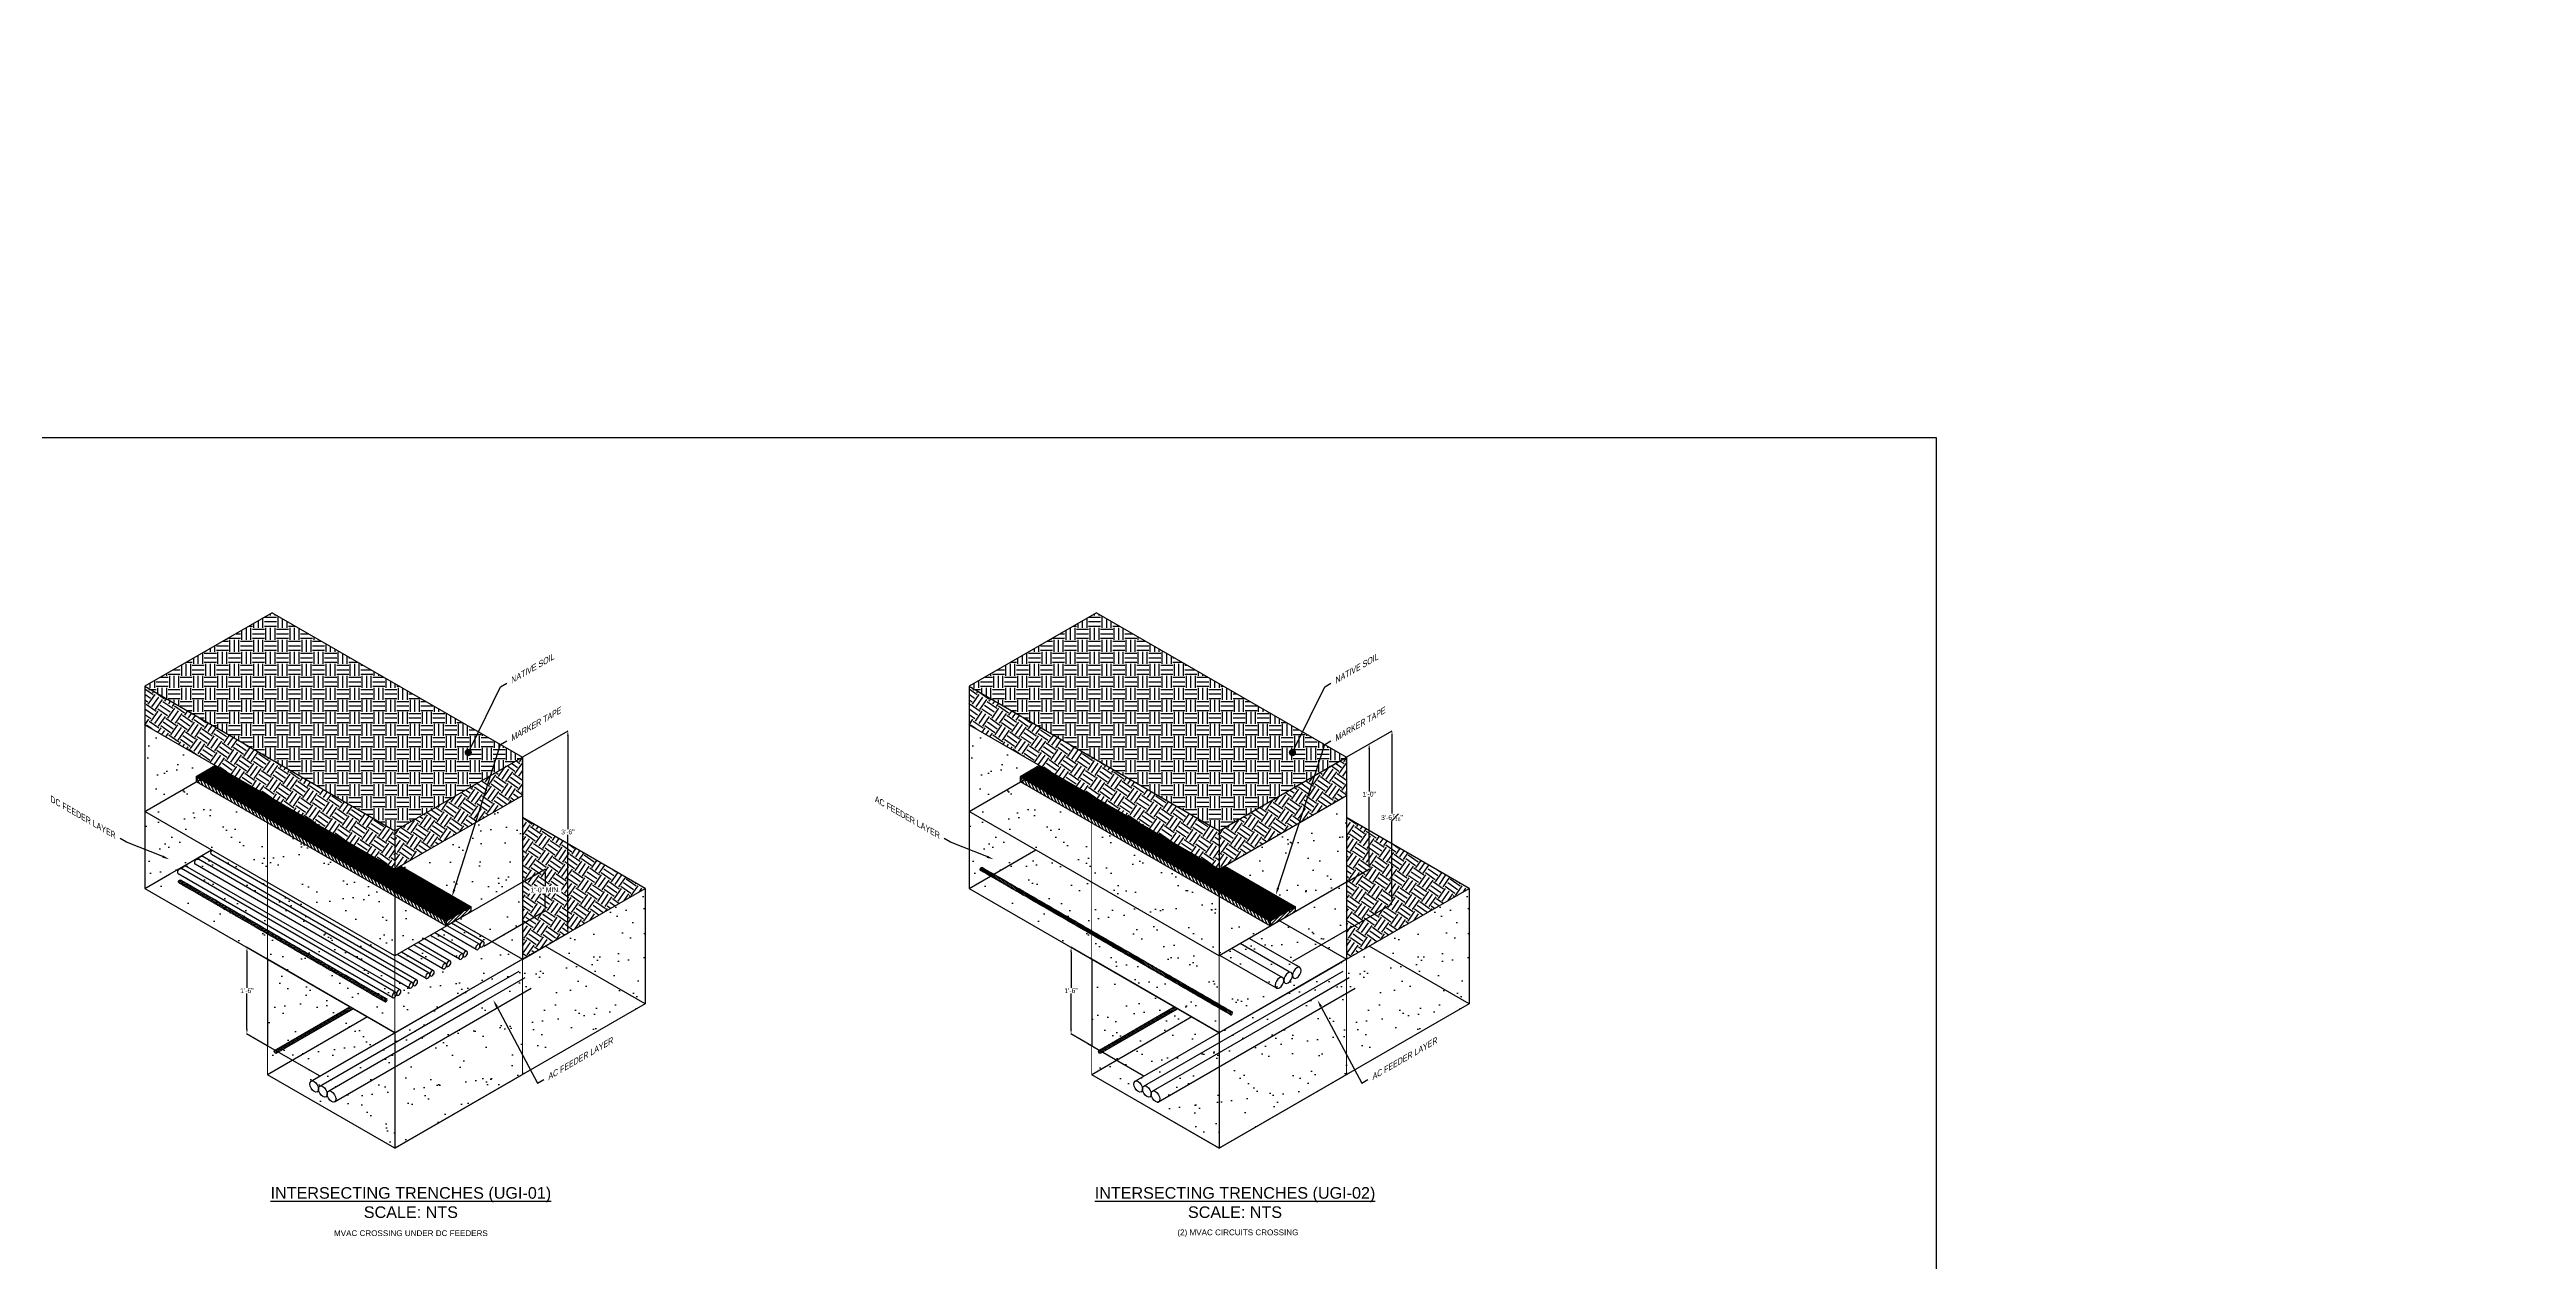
# Model space of a CAD drawing. Header units: feet. Extents: x -1012 to 2720, y -41 to 612.
# Drawn here: x 905 to 1420, y 360 to 612 of the extents above; entities that cross this region are included whole.
import ezdxf
from ezdxf import colors
from ezdxf.entities.mleader import LeaderData, LeaderLine
from ezdxf.math import Vec2, Vec3

# ---------------------------------------------------------------- set-up
doc = ezdxf.new("R2010")
doc.units = ezdxf.units.FT
doc.header["$MEASUREMENT"] = 0
for name, color, linetype in [('E-CABL-ACMV', 1, 'AC_CABLE'), ('E-CABL-HARN-CBHR', 2, 'Continuous'), ('E-CABL-UG2', 142, 'GROUND_WIRE_G2'), ('E-MRKR-TREN', 6, 'Continuous'), ('E-TREN', 3, 'Continuous'), ('E-TREN-HATCH', 254, 'Continuous'), ('G-ANNO-TEXT', 1, 'Continuous'), ('G-DIMS', 7, 'Continuous'), ('text', 1, 'Continuous')]:
    doc.layers.add(name, color=color, linetype=linetype)
doc.styles.add('NEI-A', font='arial.ttf')
doc.styles.get("Standard").update_dxf_attribs({"font": 'arial.ttf'})
doc.linetypes.add('AC_CABLE', pattern='A,1,-0.2,["AC",Standard,S=0.1,R=0,X=-0.1,Y=-0.05],-0.2', length=1.4)
doc.linetypes.add('GROUND_WIRE_G2', pattern='A,1,-0.2,["G2",Standard,S=0.1,R=0,X=-0.1,Y=-0.05],-0.2', length=1.4)
doc.dimstyles.new('NEI-A', dxfattribs={"dimtxt": 0.1, "dimasz": 0.125, "dimexe": 0.0625, "dimexo": 0.0625, "dimgap": 0.0625, "dimtad": 0, "dimtih": 1, "dimtoh": 1, "dimdec": 4, "dimzin": 3, "dimdsep": 46, "dimlunit": 4, "dimtxsty": 'NEI-A', "dimcen": 0, "dimadec": 0, "dimazin": 0, "dimtfac": 0.75, "dimtdec": 4, "dimtofl": 0, "dimtmove": 0, "dimatfit": 3, "dimfxl": 1, "dimfrac": 1, "dimtolj": 1, "dimtzin": 0, "dimarcsym": 0})
pattern_1 = [(55, (-6082890.4384, -2152117.796), (-0.6139390198, 3.4818212016), [2.5, -2.5]), (55, (-6082891.2064, -2152117.2583), (-0.6139390198, 3.4818212016), [2.5, -2.5]), (55, (-6082891.9743, -2152116.7206), (-0.6139390198, 3.4818212016), [2.5, -2.5]), (145, (-6082892.051, -2152116.2854), (-3.4818212016, -0.6139390198), [2.5, -2.5]), (145, (-6082891.5133, -2152115.5174), (-3.4818212016, -0.6139390198), [2.5, -2.5]), (145, (-6082890.9756, -2152114.7495), (-3.4818212016, -0.6139390198), [2.5, -2.5])]
pattern_2 = [(37.5, (-6082890.4384, -2152117.796), (-0.2519734324, 7.707295076), [0, -6.08, 0, -6.8, 0, -6.5]), (7.5, (-6082890.438, -2152117.796), (7.079106821, 11.288584261), [0, -3.28, 0, -5.48, 0, -2.1]), (327.5, (-6082895.3584, -2152117.796), (12.456567447, 0.022636214), [0, -2, 0, -7.2, 0, -9.4]), (317.5, (-6082895.358, -2152117.796), (12.024506418, 3.51070226), [0, -1, 0, -4.72, 0, -5.4])]
pattern_3 = [(55, (-6082719.201, -2152117.796), (-0.6139390198, 3.4818212016), [2.5, -2.5]), (55, (-6082719.969, -2152117.2583), (-0.6139390198, 3.4818212016), [2.5, -2.5]), (55, (-6082720.737, -2152116.7206), (-0.6139390198, 3.4818212016), [2.5, -2.5]), (145, (-6082720.8136, -2152116.2854), (-3.4818212016, -0.6139390198), [2.5, -2.5]), (145, (-6082720.276, -2152115.5174), (-3.4818212016, -0.6139390198), [2.5, -2.5]), (145, (-6082719.7382, -2152114.7495), (-3.4818212016, -0.6139390198), [2.5, -2.5])]
pattern_4 = [(37.5, (-6082719.201, -2152117.796), (-0.2519734324, 7.707295076), [0, -6.08, 0, -6.8, 0, -6.5]), (7.5, (-6082719.201, -2152117.796), (7.079106821, 11.288584261), [0, -3.28, 0, -5.48, 0, -2.1]), (327.5, (-6082724.121, -2152117.796), (12.456567447, 0.022636214), [0, -2, 0, -7.2, 0, -9.4]), (317.5, (-6082724.121, -2152117.796), (12.024506418, 3.51070226), [0, -1, 0, -4.72, 0, -5.4])]

# ---------------------------------------------------------------- blocks, each defined once
blk = doc.blocks.new('*D15')
at = {"layer": 'Defpoints', "color": 0, "transparency": 16777216}
for p in [(950.2, 423), (945.91, 407.47), (950.2, 405)]:
    blk.add_point(p, dxfattribs=at)
at = {"layer": 'text', "color": 0, "lineweight": -2, "transparency": 16777216}
for p, q in [((950.13, 423.03), (945.85, 425.51)), ((945.91, 424.47), (945.91, 417.04)), ((945.91, 408.47), (945.91, 415.9)), ((950.13, 405.03), (945.85, 407.51))]:
    blk.add_line(p, q, dxfattribs=at)
at = {"layer": 'text', "color": 0, "transparency": 16777216}
for points in [[(945.75, 424.47), (946.08, 424.47), (945.91, 425.47)], [(945.75, 408.47), (946.08, 408.47), (945.91, 407.47)]]:
    blk.add_solid(points, dxfattribs=at)
at = {"layer": 'text', "color": 0, "transparency": 16777216, "insert": (945.91, 416.47), "char_height": 1, "attachment_point": 5, "rotation": 1, "style": 'NEI-A'}
blk.add_mtext('\\A1;1\'-6"', dxfattribs=at)
blk = doc.blocks.new('*D16')
at = {"layer": 'Defpoints', "color": 0, "transparency": 16777216}
for p in [(1007.91, 441.74), (995.07, 425.67)]:
    blk.add_point(p, dxfattribs=at)
at = {"layer": 'text', "color": 0, "lineweight": -2, "transparency": 16777216}
for p, q in [((1003.08, 438.96), (1007.97, 441.78)), ((1007.91, 440.74), (1007.91, 437.98)), ((995.13, 425.7), (1007.97, 433.11)), ((1007.91, 434.08), (1007.91, 436.83))]:
    blk.add_line(p, q, dxfattribs=at)
at = {"layer": 'text', "color": 0, "transparency": 16777216}
for points in [[(1007.74, 440.74), (1008.07, 440.74), (1007.91, 441.74)], [(1007.74, 434.08), (1008.07, 434.08), (1007.91, 433.08)]]:
    blk.add_solid(points, dxfattribs=at)
at = {"layer": 'text', "color": 0, "transparency": 16777216, "insert": (1007.91, 437.41), "char_height": 1, "attachment_point": 5, "rotation": 1, "style": 'NEI-A', "bg_fill": 3, "box_fill_scale": 1.25, "bg_fill_color": 256, "bg_fill_true_color": 13158600, "bg_fill_transparency": 0}
blk.add_mtext('\\A1;1\'-0" MIN.', dxfattribs=at)
at = {"layer": 'Defpoints', "color": 0, "transparency": 16777216}
blk.add_point((1003.02, 438.92), dxfattribs=at)
blk = doc.blocks.new('*D17')
at = {"layer": 'Defpoints', "color": 0, "transparency": 16777216}
for p in [(1003.16, 465), (1012.6, 428.45), (1003.16, 423)]:
    blk.add_point(p, dxfattribs=at)
at = {"layer": 'text', "color": 0, "lineweight": -2, "transparency": 16777216}
for p, q in [((1003.22, 465.03), (1012.66, 470.48)), ((1012.6, 469.45), (1012.6, 450.02)), ((1012.6, 429.45), (1012.6, 448.87)), ((1003.22, 423.03), (1012.66, 428.48))]:
    blk.add_line(p, q, dxfattribs=at)
at = {"layer": 'text', "color": 0, "transparency": 16777216}
for points in [[(1012.43, 469.45), (1012.76, 469.45), (1012.6, 470.45)], [(1012.43, 429.45), (1012.76, 429.45), (1012.6, 428.45)]]:
    blk.add_solid(points, dxfattribs=at)
at = {"layer": 'text', "color": 0, "transparency": 16777216, "insert": (1012.6, 449.45), "char_height": 1, "attachment_point": 5, "rotation": 1, "style": 'NEI-A'}
blk.add_mtext('\\A1;3\'-6"', dxfattribs=at)
blk = doc.blocks.new('_Dot')
at = {"color": 0, "linetype": 'ByBlock', "lineweight": -2}
blk.add_line((-0.5, 0), (-1, 0), dxfattribs=at)
at = {"color": 0, "linetype": 'ByBlock', "const_width": 0.5}
blk.add_lwpolyline([(-0.25, 0, 1), (0.25, 0, 1)], format="xyb", close=True, dxfattribs=at)
blk = doc.blocks.new('*D22')
at = {"layer": 'Defpoints', "color": 0, "transparency": 16777216}
for p in [(1121.43, 423), (1117.15, 407.47), (1121.43, 405)]:
    blk.add_point(p, dxfattribs=at)
at = {"layer": 'text', "color": 0, "lineweight": -2, "transparency": 16777216}
for p, q in [((1121.37, 423.03), (1117.09, 425.51)), ((1117.15, 424.47), (1117.15, 417.04)), ((1117.15, 408.47), (1117.15, 415.9)), ((1121.37, 405.03), (1117.09, 407.51))]:
    blk.add_line(p, q, dxfattribs=at)
at = {"layer": 'text', "color": 0, "transparency": 16777216}
for points in [[(1116.98, 424.47), (1117.32, 424.47), (1117.15, 425.47)], [(1116.98, 408.47), (1117.32, 408.47), (1117.15, 407.47)]]:
    blk.add_solid(points, dxfattribs=at)
at = {"layer": 'text', "color": 0, "transparency": 16777216, "insert": (1117.15, 416.47), "char_height": 1, "attachment_point": 5, "rotation": 1, "style": 'NEI-A'}
blk.add_mtext('\\A1;1\'-6"', dxfattribs=at)
blk = doc.blocks.new('*D23')
at = {"layer": 'Defpoints', "color": 0, "transparency": 16777216}
for p in [(1174.39, 465), (1183.83, 434.45), (1163.19, 422.53)]:
    blk.add_point(p, dxfattribs=at)
at = {"layer": 'text', "color": 0, "lineweight": -2, "transparency": 16777216}
for p, q in [((1174.46, 465.03), (1183.9, 470.48)), ((1183.83, 469.45), (1183.83, 453.27)), ((1183.83, 435.45), (1183.83, 451.62)), ((1163.25, 422.57), (1183.9, 434.48))]:
    blk.add_line(p, q, dxfattribs=at)
at = {"layer": 'text', "color": 0, "transparency": 16777216}
for points in [[(1183.67, 469.45), (1184, 469.45), (1183.83, 470.45)], [(1183.67, 435.45), (1184, 435.45), (1183.83, 434.45)]]:
    blk.add_solid(points, dxfattribs=at)
at = {"layer": 'text', "color": 0, "transparency": 16777216, "insert": (1183.83, 452.45), "char_height": 1, "attachment_point": 5, "rotation": 1, "style": 'NEI-A'}
blk.add_mtext('\\A1;3\'-6{\\H0.75x;\\S7#16;}"', dxfattribs=at)
blk = doc.blocks.new('*D24')
at = {"layer": 'Defpoints', "color": 0, "transparency": 16777216}
for p in [(1174.39, 465), (1179.09, 467.71), (1174.26, 438.92)]:
    blk.add_point(p, dxfattribs=at)
at = {"layer": 'text', "color": 0, "lineweight": -2, "transparency": 16777216}
for p, q in [((1174.46, 465.03), (1179.15, 467.75)), ((1179.09, 466.71), (1179.09, 457.87)), ((1179.09, 442.71), (1179.09, 456.72)), ((1174.32, 438.96), (1179.15, 441.75))]:
    blk.add_line(p, q, dxfattribs=at)
at = {"layer": 'text', "color": 0, "transparency": 16777216}
for points in [[(1178.92, 466.71), (1179.26, 466.71), (1179.09, 467.71)], [(1178.92, 442.71), (1179.26, 442.71), (1179.09, 441.71)]]:
    blk.add_solid(points, dxfattribs=at)
at = {"layer": 'text', "color": 0, "transparency": 16777216, "insert": (1179.09, 457.29), "char_height": 1, "attachment_point": 5, "rotation": 1, "style": 'NEI-A'}
blk.add_mtext('\\A1;1\'-0"', dxfattribs=at)

msp = doc.modelspace()

# ---------------------------------------------------------------- hatches: boundary and pattern name
at = {"layer": 'E-CABL-UG2', "linetype": 'Continuous'}
h = msp.add_hatch(dxfattribs=at)
h.set_pattern_fill('ANSI31', color=256, scale=2, angle=150)
h.set_pattern_definition([(195, (-6083452.48603, -2152103.04327), (0.064704761276, -0.241481456572), [])])
edge = h.paths.add_edge_path()
edge.add_spline(control_points=[(950.19595, 429.04904), (940.19444, 434.83038), (932.28833, 439.40304)], knot_values=[4.141592654, 4.141592654, 4.141592654, 4.615716579, 4.615716579, 4.615716579], weights=[1, 1, 1], degree=2, periodic=0)
edge.add_spline(control_points=[(932.28833, 439.40304), (931.91478, 439.48595), (931.76968, 439.33044)], knot_values=[2.570796327, 2.570796327, 2.570796327, 4.141592654, 4.141592654, 4.141592654], weights=[1, 0.707106781, 1], degree=2, periodic=0)
edge.add_spline(control_points=[(931.76968, 439.33044), (931.60356, 439.13352), (931.79449, 438.87848)], knot_values=[1, 1, 1, 2.570796327, 2.570796327, 2.570796327], weights=[1, 0.707106781, 1], degree=2, periodic=0)
edge.add_spline(control_points=[(931.79449, 438.87848), (939.92456, 434.18415), (950.19595, 428.2509)], knot_values=[0.516798508, 0.516798508, 0.516798508, 1, 1, 1], weights=[1, 1, 1], degree=2, periodic=0)
edge.add_line((950.19595, 428.2509), (950.19595, 429.04904))
edge = h.paths.add_edge_path()
edge.add_spline(control_points=[(957.02819, 425.09997), (953.49788, 427.14037), (950.19595, 429.04904)], knot_values=[4.615716579, 4.615716579, 4.615716579, 4.772245034, 4.772245034, 4.772245034], weights=[1, 1, 1], degree=2, periodic=0)
edge.add_line((950.19595, 429.04904), (950.19595, 428.2509))
edge.add_spline(control_points=[(950.19595, 428.2509), (961.18145, 421.90515), (974.61637, 414.14222)], knot_values=[0.000003385, 0.000003385, 0.000003385, 0.516798508, 0.516798508, 0.516798508], weights=[1, 1, 1], degree=2, periodic=0)
edge.add_spline(control_points=[(974.61637, 414.14222), (974.61643, 414.14218), (974.61648, 414.14215)], knot_values=[0.000001323, 0.000001323, 0.000001323, 0.000003385, 0.000003385, 0.000003385], weights=[1, 1, 1], degree=2, periodic=0)
edge.add_ellipse((974.78836, 414.4397), major_axis=(-0.17181, -0.29759), ratio=0.577350269, start_angle=0, end_angle=359.97705, ccw=False)
edge.add_spline(control_points=[(974.96018, 414.73729), (965.35838, 420.28538), (957.02819, 425.09997)], knot_values=[4.772245034, 4.772245034, 4.772245034, 5.141592654, 5.141592654, 5.141592654], weights=[1, 1, 1], degree=2, periodic=0)
h = msp.add_hatch(dxfattribs=at)
h.set_pattern_fill('ANSI31', color=256, scale=2, angle=90)
h.set_pattern_definition([(135, (-6082718.2281, -2152120.38134), (-0.176776695297, -0.176776695297), [])])
edge = h.paths.add_edge_path()
edge.add_ellipse((1150.47685, 411.76188), major_axis=(-0.17181, -0.29759), ratio=0.577350269, start_angle=180.0019263, end_angle=360, ccw=False)
edge.add_spline(control_points=[(1150.64867, 412.05947), (1124.66791, 427.05947), (1098.68714, 442.05947)], knot_values=[4.141592654, 4.141592654, 4.141592654, 5.141592654, 5.141592654, 5.141592654], weights=[1, 1, 1], degree=2, periodic=0)
edge.add_spline(control_points=[(1098.68714, 442.05947), (1098.51533, 442.15866), (1098.34352, 441.86107)], knot_values=[2.570796327, 2.570796327, 2.570796327, 4.141592654, 4.141592654, 4.141592654], weights=[1, 0.707106781, 1], degree=2, periodic=0)
edge.add_spline(control_points=[(1098.34352, 441.86107), (1098.1717, 441.56348), (1098.34352, 441.46429)], knot_values=[1, 1, 1, 2.570796327, 2.570796327, 2.570796327], weights=[1, 0.707106781, 1], degree=2, periodic=0)
edge.add_spline(control_points=[(1098.34352, 441.46429), (1124.32428, 426.46429), (1150.30504, 411.46429)], knot_values=[0, 0, 0, 1, 1, 1], weights=[1, 1, 1], degree=2, periodic=0)
h = msp.add_hatch(dxfattribs=at)
h.set_pattern_fill('ANSI31', color=256, scale=2, angle=150)
h.set_pattern_definition([(195, (-6082798.22066, -2152178.08702), (0.064704761276, -0.241481456572), [])])
edge = h.paths.add_edge_path()
edge.add_ellipse((951.83434, 403.77069), major_axis=(0.17181, -0.29759), ratio=0.577350269, start_angle=0, end_angle=360)
edge.add_line((952.00616, 403.4731), (968.00941, 412.71258))
edge.add_line((968.00941, 412.71258), (967.32215, 413.10936))
edge.add_line((967.32215, 413.10936), (951.66253, 404.06828))
h = msp.add_hatch(dxfattribs=at)
h.set_pattern_fill('ANSI31', color=256, scale=2, angle=150)
h.set_pattern_definition([(195, (-6082626.98321, -2152178.08702), (0.064704761276, -0.241481456572), [])])
edge = h.paths.add_edge_path()
edge.add_line((1139.24686, 412.71258), (1138.5596, 413.10936))
edge.add_line((1138.5596, 413.10936), (1122.94639, 404.09507))
edge.add_ellipse((1123.07179, 403.77069), major_axis=(0.17181, -0.29759), ratio=0.577350269, start_angle=0, end_angle=360)
edge.add_line((1123.33084, 403.52346), (1139.24686, 412.71258))
at = {"layer": 'E-MRKR-TREN', "linetype": 'Continuous'}
h = msp.add_hatch(dxfattribs=at)
h.set_pattern_fill('ANSI31', color=256)
h.set_pattern_definition([(45, (-6082719.20097, -2152131.23608), (-0.0883883476483, 0.0883883476483), [])])
h.paths.add_polyline_path([(1110.62197, 463.23916), (1106.59319, 460.91314), (1148.59542, 436.66314), (1153.79157, 439.66314), (1149.1339, 442.34773), (1147.91299, 441.70918)])
h.paths.add_polyline_path([(1153.79157, 439.66314), (1148.59542, 436.66314), (1158.55471, 430.91314), (1163.75087, 433.91314)])
at = {"layer": 'E-MRKR-TREN'}
h = msp.add_hatch(dxfattribs=at)
h.set_pattern_fill('ANSI31', color=256, scale=4, angle=70)
h.set_pattern_definition([(115, (-6082890.4384, -2152131.2361), (-0.45315389352, -0.21130913087), [])])
h.paths.add_polyline_path([(987.31727, 429.91314), (987.31727, 430.91314), (935.35574, 460.91314), (935.35574, 459.91314)])
h = msp.add_hatch(dxfattribs=at)
h.set_pattern_fill('ANSI31', color=256, scale=4, angle=70)
h.set_pattern_definition([(115, (-6082719.20097, -2152131.2361), (-0.45315389352, -0.21130913087), [])])
h.paths.add_polyline_path([(1158.55471, 429.91314), (1158.55471, 430.91314), (1106.59319, 460.91314), (1106.59319, 459.91314)])
h = msp.add_hatch(dxfattribs=at)
h.set_pattern_fill('ANSI31', color=256, scale=4)
h.set_pattern_definition([(45, (-6082719.20097, -2152131.2361), (-0.353553390593, 0.353553390593), [])])
h.paths.add_polyline_path([(1158.55471, 430.91314), (1158.55471, 429.91314), (1163.75087, 432.91314), (1163.75087, 433.91314)])
at = {"layer": 'E-TREN-HATCH', "linetype": 'Continuous'}
h = msp.add_hatch(dxfattribs=at)
h.set_pattern_fill('EARTH', color=256, scale=10)
h.set_pattern_definition([(0, (-6082890.4384, -2152117.796), (2.5, 2.5), [2.5, -2.5]), (0, (-6082890.4384, -2152116.8585), (2.5, 2.5), [2.5, -2.5]), (0, (-6082890.4384, -2152115.921), (2.5, 2.5), [2.5, -2.5]), (90, (-6082890.126, -2152115.6085), (-2.5, 2.5), [2.5, -2.5]), (90, (-6082889.1884, -2152115.6085), (-2.5, 2.5), [2.5, -2.5]), (90, (-6082888.251, -2152115.6085), (-2.5, 2.5), [2.5, -2.5])])
h.paths.add_polyline_path([(951.19361, 494.99718), (924.71402, 479.70918), (976.67555, 449.70918), (1003.15514, 464.99718)])
h = msp.add_hatch(dxfattribs=at)
h.set_pattern_fill('EARTH', color=256, scale=10)
h.set_pattern_definition([(0, (-6082719.201, -2152117.796), (2.5, 2.5), [2.5, -2.5]), (0, (-6082719.201, -2152116.8585), (2.5, 2.5), [2.5, -2.5]), (0, (-6082719.201, -2152115.921), (2.5, 2.5), [2.5, -2.5]), (90, (-6082718.8885, -2152115.6085), (-2.5, 2.5), [2.5, -2.5]), (90, (-6082717.951, -2152115.6085), (-2.5, 2.5), [2.5, -2.5]), (90, (-6082717.0135, -2152115.6085), (-2.5, 2.5), [2.5, -2.5])])
h.paths.add_polyline_path([(1122.43106, 494.99718), (1095.95147, 479.70918), (1147.91299, 449.70918), (1174.39259, 464.99718)])
h = msp.add_hatch(dxfattribs=at)
h.set_pattern_fill('EARTH', color=256, scale=10, angle=55)
h.set_pattern_definition(pattern_1)
h.paths.add_polyline_path([(924.71402, 471.70918), (976.67555, 441.70918), (976.67555, 449.49718), (924.71402, 479.70918)])
h = msp.add_hatch(dxfattribs=at)
h.set_pattern_fill('EARTH', color=256, scale=10, angle=55)
h.set_pattern_definition(pattern_3)
h.paths.add_polyline_path([(1095.95147, 471.70918), (1147.91299, 441.70918), (1147.91299, 449.49718), (1095.95147, 479.70918)])
h = msp.add_hatch(dxfattribs=at)
h.set_pattern_fill('AR-SAND', color=252, scale=4)
h.set_pattern_definition(pattern_2)
h.paths.add_polyline_path([(924.71402, 471.70918), (924.71402, 437.70918), (950.19595, 422.99718), (950.19595, 456.99718)])
h = msp.add_hatch(dxfattribs=at)
h.set_pattern_fill('AR-SAND', color=252, scale=4)
h.set_pattern_definition(pattern_4)
h.paths.add_polyline_path([(1095.95147, 471.70918), (1095.95147, 437.70918), (1121.4334, 422.99718), (1121.4334, 456.99718)])
h = msp.add_hatch(dxfattribs=at)
h.set_pattern_fill('EARTH', color=256, scale=10, angle=55)
h.set_pattern_definition([(55, (-6082679.2215, -2152170.878), (-0.6139390198, 3.4818212016), [2.5, -2.5]), (55, (-6082679.9894, -2152170.3403), (-0.6139390198, 3.4818212016), [2.5, -2.5]), (55, (-6082680.7574, -2152169.8026), (-0.6139390198, 3.4818212016), [2.5, -2.5]), (145, (-6082680.834, -2152169.3674), (-3.4818212016, -0.6139390198), [2.5, -2.5]), (145, (-6082680.2964, -2152168.5994), (-3.4818212016, -0.6139390198), [2.5, -2.5]), (145, (-6082679.7587, -2152167.8315), (-3.4818212016, -0.6139390198), [2.5, -2.5])])
h.paths.add_polyline_path([(1174.39259, 464.99718), (1153.79157, 453.10318), (1147.91299, 449.49718), (1147.91299, 441.70918), (1174.39259, 456.99718)])
h = msp.add_hatch(dxfattribs=at)
h.set_pattern_fill('AR-SAND', color=252, scale=4)
h.set_pattern_definition([(37.5, (-6082796.004, -2152178.087), (-0.2519734324, 7.707295076), [0, -6.08, 0, -6.8, 0, -6.5]), (7.5, (-6082796.004, -2152178.087), (7.079106821, 11.288584261), [0, -3.28, 0, -5.48, 0, -2.1]), (327.5, (-6082800.924, -2152178.087), (12.456567447, 0.022636214), [0, -2, 0, -7.2, 0, -9.4]), (317.5, (-6082800.924, -2152178.087), (12.024506418, 3.51070226), [0, -1, 0, -4.72, 0, -5.4])])
h.paths.add_polyline_path([(1003.15514, 456.99718), (976.67555, 441.39669), (950.19595, 456.99718), (950.19595, 398.99718), (976.67555, 383.70918), (1003.15514, 398.99718)])
h = msp.add_hatch(dxfattribs=at)
h.set_pattern_fill('AR-SAND', color=252, scale=4)
h.set_pattern_definition([(37.5, (-6082764.838, -2152178.087), (-0.2519734324, 7.707295076), [0, -6.08, 0, -6.8, 0, -6.5]), (7.5, (-6082764.838, -2152178.087), (7.079106821, 11.288584261), [0, -3.28, 0, -5.48, 0, -2.1]), (327.5, (-6082769.758, -2152178.087), (12.456567447, 0.022636214), [0, -2, 0, -7.2, 0, -9.4]), (317.5, (-6082769.758, -2152178.087), (12.024506418, 3.51070226), [0, -1, 0, -4.72, 0, -5.4])])
h.paths.add_polyline_path([(1174.39259, 456.99718), (1147.91299, 441.39669), (1121.4334, 456.99718), (1121.4334, 398.99718), (1147.91299, 383.70918), (1174.39259, 398.99718)])
h = msp.add_hatch(dxfattribs=at)
h.set_pattern_fill('EARTH', color=256, scale=10, angle=55)
h.set_pattern_definition(pattern_1)
h.paths.add_polyline_path([(1003.15514, 452.42118), (1003.15514, 422.99718), (1028.63707, 437.70918)])
h = msp.add_hatch(dxfattribs=at)
h.set_pattern_fill('EARTH', color=256, scale=10, angle=55)
h.set_pattern_definition(pattern_3)
h.paths.add_polyline_path([(1174.39259, 452.42118), (1174.39259, 422.99718), (1199.87452, 437.70918)])
h = msp.add_hatch(dxfattribs=at)
h.set_pattern_fill('AR-SAND', color=252, scale=4)
h.set_pattern_definition(pattern_2)
h.paths.add_polyline_path([(1028.63707, 437.70918), (1003.15514, 422.99718), (1003.15514, 398.99718), (1028.63707, 413.70918)])
h = msp.add_hatch(dxfattribs=at)
h.set_pattern_fill('AR-SAND', color=252, scale=4)
h.set_pattern_definition(pattern_4)
h.paths.add_polyline_path([(1199.87452, 437.70918), (1174.39259, 422.99718), (1174.39259, 398.99718), (1199.87452, 413.70918)])

# ---------------------------------------------------------------- linework, layer by layer
at = {"layer": 'E-CABL-ACMV', "linetype": 'Continuous', "flags": 128}
for points in [[(1147.91299, 431.7025), (1147.90721, 431.70584)], [(1163.98593, 421.66515), (1154.17004, 427.32169)], [(1159.80912, 417.00268), (1148.04022, 423.79746)], [(1161.15073, 419.15074), (1150.58413, 425.25136)], [(1162.48963, 420.35643), (1152.29774, 426.24072)], [(1162.87708, 416.35283), (1172.95897, 422.16948)], [(964.10134, 393.37934), (1004.94954, 416.96306)], [(993.43403, 415.31683), (1002.47304, 420.5355)], [(995.22844, 414.28083), (1003.72291, 419.18511)], [(1135.33879, 393.37934), (1176.18699, 416.96306)], [(1163.41051, 419.06712), (1163.09075, 419.25174)], [(1164.68039, 421.26421), (1163.98593, 421.66515)], [(1164.67148, 415.31683), (1173.71049, 420.5355)], [(1166.46588, 414.28083), (1174.96035, 419.18511)], [(959.93711, 398.04937), (991.63963, 416.35283)], [(961.73152, 397.01337), (993.43403, 415.31683)], [(963.52592, 395.97737), (995.22844, 414.28083)], [(1147.02582, 407.2011), (1162.87708, 416.35283)], [(1148.82022, 406.1651), (1164.67148, 415.31683)], [(1150.61463, 405.1291), (1166.46588, 414.28083)], [(1131.17456, 398.04937), (1147.02582, 407.2011)], [(1132.96897, 397.01337), (1148.82022, 406.1651)], [(1134.76337, 395.97737), (1150.61463, 405.1291)], [(959.24266, 397.64843), (959.93711, 398.04937)], [(961.03706, 396.61243), (961.73152, 397.01337)], [(1130.48011, 397.64843), (1131.17456, 398.04937)], [(1132.27451, 396.61243), (1132.96897, 397.01337)], [(960.51253, 395.45134), (960.8323, 395.63596)], [(962.30694, 394.41534), (962.62671, 394.59996)], [(962.83147, 395.57643), (963.52592, 395.97737)], [(1131.74998, 395.45134), (1132.06975, 395.63596)], [(1133.54439, 394.41534), (1133.86416, 394.59996)], [(1134.06892, 395.57643), (1134.76337, 395.97737)]]:
    msp.add_lwpolyline(points, dxfattribs=at)
at = {"layer": 'E-CABL-ACMV', "linetype": 'Continuous', "extrusion": (0, 0, -1)}
for centre in [(1160.45612, 418.09396), (1162.25053, 419.12996), (1164.04493, 420.16596)]:
    msp.add_ellipse(centre, major_axis=(-0.63442, -1.09884), ratio=0.577350269, dxfattribs=at)
at = {"layer": 'E-CABL-ACMV', "linetype": 'Continuous'}
for centre in [(959.87812, 396.55019), (961.67252, 395.51419), (1131.11556, 396.55019), (1132.90997, 395.51419), (963.46693, 394.47819), (1134.70437, 394.47819)]:
    msp.add_ellipse(centre, major_axis=(0.63442, -1.09884), ratio=0.577350269, dxfattribs=at)
at = {"layer": 'E-CABL-HARN-CBHR', "linetype": 'Continuous', "flags": 128}
for points in [[(979.71681, 417.00191), (935.16979, 442.72114)], [(980.35123, 418.10075), (935.87203, 443.78083)], [(981.24843, 418.61875), (936.60908, 444.39018)], [(983.18091, 419.00191), (938.54117, 444.77468)], [(976.25271, 415.00191), (931.65841, 440.74844)], [(976.88713, 416.10075), (932.29278, 441.84731)], [(977.78433, 416.61875), (933.1996, 442.35975)], [(990.10912, 423.00191), (982.77981, 427.23348)], [(990.74354, 424.10075), (984.04865, 427.96604)], [(991.64074, 424.61875), (984.94585, 428.48404)], [(983.81533, 420.10075), (977.12045, 423.96604)], [(984.71253, 420.61875), (978.01765, 424.48404)], [(986.64502, 421.00191), (979.31571, 425.23348)], [(987.27943, 422.10075), (980.58455, 425.96604)], [(988.17664, 422.61875), (981.48175, 426.48404)], [(991.00632, 423.51991), (990.84644, 423.61222)], [(980.61401, 417.51991), (980.45413, 417.61222)], [(984.07812, 419.51991), (983.91823, 419.61222)], [(987.54222, 421.51991), (987.38233, 421.61222)], [(977.14991, 415.51991), (976.99003, 415.61222)]]:
    msp.add_lwpolyline(points, dxfattribs=at)
at = {"layer": 'E-CABL-HARN-CBHR', "linetype": 'Continuous', "extrusion": (0, 0, -1)}
for centre, start_param, end_param in [((935.5079, 443.25679), 6.283185307, 9.424806316), ((936.29187, 443.84076), 7.426903089, 9.424806316), ((938.8795, 445.31016), 6.283185307, 8.159835503), ((931.97561, 441.29786), 6.283185307, 9.424806316), ((932.8824, 441.81033), 7.426903089, 9.424806316)]:
    msp.add_ellipse(centre, major_axis=(-0.31721, -0.54942), ratio=0.577350269, start_param=start_param, end_param=end_param, dxfattribs=at)
for centre in [(986.96222, 421.55133), (987.85943, 422.06933), (990.42633, 423.55133), (991.32353, 424.06933), (980.03402, 417.55133), (980.93122, 418.06933), (983.49812, 419.55133), (984.39533, 420.06933), (976.56992, 415.55133), (977.46712, 416.06933)]:
    msp.add_ellipse(centre, major_axis=(-0.31721, -0.54942), ratio=0.577350269, dxfattribs=at)
at = {"layer": 'E-CABL-UG2', "linetype": 'Continuous', "flags": 128}
for points in [[(951.66253, 404.06828), (967.32215, 413.10936)], [(952.00616, 403.4731), (968.00941, 412.71258)], [(1122.89998, 404.06828), (1138.5596, 413.10936)], [(1123.2436, 403.4731), (1139.24686, 412.71258)]]:
    msp.add_lwpolyline(points, dxfattribs=at)
at = {"layer": 'E-CABL-UG2', "linetype": 'Continuous', "extrusion": (0, 0, -1)}
for centre in [(974.78836, 414.4397), (1150.47685, 411.76188)]:
    msp.add_ellipse(centre, major_axis=(-0.17181, -0.29759), ratio=0.577350269, dxfattribs=at)
at = {"layer": 'E-CABL-UG2', "linetype": 'Continuous'}
for centre in [(951.83434, 403.77069), (1123.07179, 403.77069)]:
    msp.add_ellipse(centre, major_axis=(0.17181, -0.29759), ratio=0.577350269, dxfattribs=at)
for points in [[(974.61655, 414.14211), (948.6199, 429.16343), (931.79449, 438.87848), (931.60356, 439.13352), (931.76968, 439.33044), (931.91478, 439.48595), (932.28833, 439.40304), (948.96353, 429.75861), (974.96018, 414.73729)], [(1150.30504, 411.46429), (1124.32428, 426.46429), (1098.34352, 441.46429), (1098.1717, 441.56348), (1098.34352, 441.86107), (1098.51533, 442.15866), (1098.68714, 442.05947), (1124.66791, 427.05947), (1150.64867, 412.05947)]]:
    msp.add_rational_spline(points, [1, 1, 1, 0.707106781187, 1, 0.707106781187, 1, 1, 1], degree=2, knots=[0, 0, 0, 1, 1, 2.570796327, 2.570796327, 4.141592654, 4.141592654, 5.141592654, 5.141592654, 5.141592654], dxfattribs=at)
at = {"layer": 'E-MRKR-TREN', "linetype": 'Continuous', "flags": 128}
for points in [[(939.38452, 463.23916), (935.35574, 460.91314), (935.35574, 459.91314)], [(1110.62197, 463.23916), (1106.59319, 460.91314), (1106.59319, 459.91314)], [(1110.62197, 463.23916), (1147.92528, 441.65738), (1149.1339, 442.34773), (1163.75087, 433.91314)], [(935.35574, 460.91314), (987.31727, 430.91314)], [(935.35574, 459.91314), (987.31727, 429.91314)], [(1106.59319, 460.91314), (1158.55471, 430.91314)], [(1106.59319, 459.91314), (1158.55471, 429.91314)]]:
    msp.add_lwpolyline(points, dxfattribs=at)
msp.add_lwpolyline([(1158.55471, 430.91314), (1158.55471, 429.91314), (1163.75087, 432.91314), (1163.75087, 433.91314)], close=True, dxfattribs=at)
at = {"layer": 'E-TREN', "color": 252, "linetype": 'Continuous'}
for points in [[(951.19361, 494.99718), (924.71402, 479.70918)], [(951.19361, 494.99718), (1003.15514, 464.99718)], [(1122.43106, 494.99718), (1095.95147, 479.70918)], [(1122.43106, 494.99718), (1174.39259, 464.99718)], [(924.71402, 479.70918), (976.67555, 449.70918)], [(924.71402, 479.70918), (924.71402, 437.70918)], [(1095.95147, 479.70918), (1147.91299, 449.70918)], [(1095.95147, 479.70918), (1095.95147, 437.70918)], [(924.71402, 471.70918), (976.67555, 441.70918)], [(1095.95147, 471.70918), (1147.91299, 441.70918)], [(976.67555, 449.70918), (1003.15514, 464.99718)], [(1003.15514, 464.99718), (1003.15514, 422.99718)], [(1147.91299, 449.70918), (1174.39259, 464.99718)], [(1174.39259, 464.99718), (1174.39259, 422.99718)], [(924.71402, 453.70918), (940.30248, 462.70918)], [(1095.95147, 453.70918), (1111.53993, 462.70918)], [(976.67555, 423.70918), (924.71402, 453.70918)], [(976.67555, 441.70918), (1003.15514, 456.99718)], [(1147.91299, 423.70918), (1095.95147, 453.70918)], [(1147.91299, 441.70918), (1174.39259, 456.99718)], [(976.67555, 449.70918), (976.67555, 423.70918)], [(1028.63707, 437.70918), (1003.15514, 452.42118)], [(1147.91299, 449.70918), (1147.91299, 423.70918)], [(1199.87452, 437.70918), (1174.39259, 452.42118)], [(932.88027, 442.42396), (938.57054, 445.71699)], [(1101.08676, 440.67404), (1109.80788, 445.70918)], [(924.71402, 437.70918), (929.84932, 440.67404)], [(924.71402, 437.70918), (976.67555, 407.70918)], [(929.84932, 440.67404), (932.88027, 442.42396)], [(1003.15514, 422.99718), (1028.63707, 437.70918), (1028.63707, 413.70918)], [(1095.95147, 437.70918), (1100.39951, 440.27726)], [(1095.95147, 437.70918), (1147.91299, 407.70918)], [(1174.39259, 438.99718), (1147.91299, 423.70918)], [(1174.39259, 422.99718), (1199.87452, 437.70918), (1199.87452, 413.70918)], [(989.29873, 430.99718), (1003.15514, 422.99718)], [(1160.53618, 430.99718), (1174.39259, 422.99718)], [(950.19595, 422.99718), (950.19595, 404.99718)], [(976.67555, 407.70918), (950.19595, 422.99718)], [(1003.15514, 422.99718), (976.67555, 407.70918)], [(1028.63707, 413.70918), (1007.85246, 425.70918)], [(1121.4334, 422.99718), (1121.4334, 404.99718)], [(1147.91299, 407.70918), (1121.4334, 422.99718)], [(1174.39259, 422.99718), (1147.91299, 407.70918)], [(1199.87452, 413.70918), (1179.08991, 425.70918)], [(1028.63707, 413.70918), (976.67555, 383.70918)], [(1199.87452, 413.70918), (1147.91299, 383.70918)], [(970.98056, 410.99718), (950.19595, 398.99718)], [(976.67555, 407.70918), (976.67555, 383.70918)], [(1142.21801, 410.99718), (1121.4334, 398.99718)], [(1147.91299, 407.70918), (1147.91299, 383.70918)], [(976.67555, 383.70918), (950.19595, 398.99718)], [(1147.91299, 383.70918), (1121.4334, 398.99718)]]:
    msp.add_lwpolyline(points, dxfattribs=at)
at = {"layer": 'E-TREN', "color": 252, "linetype": 'Continuous', "const_width": 0.2}
for points in [[(950.19595, 456.99718), (950.19595, 398.99718), (976.67555, 383.70918), (1003.15514, 398.99718), (1003.15514, 456.99718)], [(950.19595, 456.99718), (976.67555, 441.70918)], [(1003.15514, 456.99718), (976.67555, 441.70918)], [(1121.4334, 456.99718), (1121.4334, 398.99718), (1147.91299, 383.70918), (1174.39259, 398.99718), (1174.39259, 456.99718)], [(1121.4334, 456.99718), (1147.91299, 441.70918)], [(1174.39259, 456.99718), (1147.91299, 441.70918)], [(976.67555, 383.70918), (976.67555, 441.70918)], [(1147.91299, 383.70918), (1147.91299, 441.70918)]]:
    msp.add_lwpolyline(points, dxfattribs=at)
at = {"layer": 'G-DIMS', "flags": 128}
for points in [[(949.3865, 405.46452), (960.91662, 398.8076)], [(1120.62395, 405.46452), (1132.15406, 398.8076)]]:
    msp.add_lwpolyline(points, dxfattribs=at)

# ---------------------------------------------------------------- texts
at = {"layer": 'G-ANNO-TEXT', "attachment_point": 5, "style": 'NEI-A'}
for s, width, insert, char_height in [('{\\LINTERSECTING TRENCHES (UGI-01)\\P\\l\\C7;SCALE: NTS}', 77.1827967, (979.98101, 372.42589), 2.4), ('{\\LINTERSECTING TRENCHES (UGI-02)\\P\\l\\C7;SCALE: NTS}', 77.1827967, (1151.21846, 372.42589), 2.4), ('MVAC CROSSING UNDER DC FEEDERS ', 35.963125, (979.98101, 366.0646), 1.2), ('\\pi-3.6,l4.8,t4.8;(2)^IMVAC CIRCUITS CROSSING ', 35.963125, (1151.21846, 366.0646), 1.2)]:
    msp.add_mtext_dynamic_manual_height_columns(s, width=width, gutter_width=6.5625, heights=[0], dxfattribs=dict(at, insert=insert, char_height=char_height))

# ---------------------------------------------------------------- dimensions: what is measured, and where the dimension line sits
at = {"layer": 'text'}
for base, p1, p2, picture, middle in [((1183.83438, 434.4484), (1174.39259, 464.99718), (1163.19214, 422.5306), '*D23', (1183.83438, 452.4484)), ((945.9133, 407.46977), (950.19595, 422.99718), (950.19595, 404.99718), '*D15', (945.9133, 416.46977)), ((1117.15075, 407.46977), (1121.4334, 422.99718), (1121.4334, 404.99718), '*D22', (1117.15075, 416.46977))]:
    dim = msp.add_linear_dim(base=base, p1=p1, p2=p2, angle=90, dimstyle='NEI-A', override={"dimtxt": 1, "dimasz": 1}, dxfattribs=at)
    dim.commit()
    dim.dimension.update_dxf_attribs({"geometry": picture, "text_midpoint": middle, "text_rotation": 1})
dim = msp.add_linear_dim(base=(1179.08991, 467.70918), p1=(1174.25762, 438.91926), p2=(1174.39259, 464.99718), angle=90, text='1\'-0"', dimstyle='NEI-A', override={"dimtxt": 1, "dimasz": 1}, dxfattribs=at)
dim.commit()
dim.dimension.update_dxf_attribs({"geometry": '*D24', "text_midpoint": (1179.08991, 457.29342), "dimtype": 160, "text_rotation": 1})

# ---------------------------------------------------------------- leaders
ml = msp.add_multileader_mtext('Standard', dxfattribs=at)
ml.set_content('{\\Q30;MARKER TAPE}', color=256, style='NEI-A')
ml.set_leader_properties()
ml.build(insert=Vec2(0, 0))
ml.multileader.update_dxf_attribs({"dogleg_length": 0.125, "arrow_head_size": 1.5, "scale": 12})
ctx = ml.context
ctx.base_point, ctx.scale, ctx.char_height, ctx.arrow_head_size, ctx.landing_gap_size, ctx.plane_origin, ctx.plane_x_axis, ctx.plane_y_axis = Vec3(1171.14768, 468.37063), 12, 1.2, 1.5, 0.75, Vec3(1164.60337, 459.91213), Vec3(0.866025404, 0.5), Vec3(-0.5, 0.866025404)
notes = []
notes.append((ctx, [(0, (1, 1, 0), (1169.84864, 467.62063), (0.866025404, 0.5), 1.5, [(0, [(1159.70496, 436.39421)], 0, [])])]))
ctx.mtext.insert, ctx.mtext.text_direction, ctx.mtext.rotation, ctx.mtext.width, ctx.mtext.flow_direction = Vec3(1171.497, 469.2656), Vec3(0.866025404, 0.5), 0.523598776, 23.793066, 5
ml = msp.add_multileader_mtext('Standard', dxfattribs=at)
ml.set_content('{\\Q30;NATIVE SOIL}', color=256, style='NEI-A')
ml.set_leader_properties()
ml.set_arrow_properties(name='DOT')
ml.build(insert=Vec2(0, 0))
ml.multileader.update_dxf_attribs({"dogleg_length": 0.125, "arrow_head_size": 1.5, "scale": 12})
ctx = ml.context
ctx.base_point, ctx.scale, ctx.char_height, ctx.arrow_head_size, ctx.landing_gap_size, ctx.plane_origin, ctx.plane_x_axis, ctx.plane_y_axis = Vec3(999.91023, 480.35577), 12, 1.2, 1.5, 0.75, Vec3(999.11471, 452.72975), Vec3(0.866025404, 0.5), Vec3(-0.5, 0.866025404)
notes.append((ctx, [(0, (1, 1, 0), (998.6112, 479.60577), (0.866025404, 0.5), 1.5, [(0, [(991.90658, 465.94298)], 0, [])])]))
ctx.mtext.insert, ctx.mtext.text_direction, ctx.mtext.rotation, ctx.mtext.width, ctx.mtext.flow_direction = Vec3(1000.25464, 481.25925), Vec3(0.866025404, 0.5), 0.523598776, 14.0987284, 5
ml = msp.add_multileader_mtext('Standard', dxfattribs=at)
ml.set_content('{\\Q30;NATIVE SOIL}', color=256, style='NEI-A')
ml.set_leader_properties()
ml.set_arrow_properties(name='DOT')
ml.build(insert=Vec2(0, 0))
ml.multileader.update_dxf_attribs({"dogleg_length": 0.125, "arrow_head_size": 1.5, "scale": 12})
ctx = ml.context
ctx.base_point, ctx.scale, ctx.char_height, ctx.arrow_head_size, ctx.landing_gap_size, ctx.plane_origin, ctx.plane_x_axis, ctx.plane_y_axis = Vec3(1171.14768, 480.34445), 12, 1.2, 1.5, 0.75, Vec3(1170.35216, 452.72975), Vec3(0.866025404, 0.5), Vec3(-0.5, 0.866025404)
notes.append((ctx, [(0, (1, 1, 0), (1169.84864, 479.59445), (0.866025404, 0.5), 1.5, [(0, [(1163.14403, 465.94298)], 0, [])])]))
ctx.mtext.insert, ctx.mtext.text_direction, ctx.mtext.rotation, ctx.mtext.width, ctx.mtext.flow_direction = Vec3(1171.49209, 481.24793), Vec3(0.866025404, 0.5), 0.523598776, 14.0987284, 5
ml = msp.add_multileader_mtext('Standard', dxfattribs=at)
ml.set_content('{\\Q30;AC FEEDER LAYER}', color=256, style='NEI-A')
ml.set_leader_properties()
ml.build(insert=Vec2(0, 0))
ml.multileader.update_dxf_attribs({"dogleg_length": 0.125, "arrow_head_size": 1.5, "scale": 12})
ctx = ml.context
ctx.base_point, ctx.scale, ctx.char_height, ctx.arrow_head_size, ctx.landing_gap_size, ctx.plane_origin, ctx.plane_x_axis, ctx.plane_y_axis = Vec3(1178.84358, 397.99955), 12, 1.2, 1.5, 0.75, Vec3(1172.62237, 389.26811), Vec3(0.866025404, 0.5), Vec3(-0.5, 0.866025404)
notes.append((ctx, [(0, (1, 1, 0), (1177.54454, 397.24955), (0.866025404, 0.5), 1.5, [(0, [(1168.35124, 414.51109)], 0, [])])]))
ctx.mtext.insert, ctx.mtext.text_direction, ctx.mtext.rotation, ctx.mtext.width, ctx.mtext.flow_direction = Vec3(1179.1931, 398.89417), Vec3(0.866025404, 0.5), 0.523598776, 15.1487284, 5
ml = msp.add_multileader_mtext('Standard', dxfattribs=at)
ml.set_content('{\\Q-30;AC FEEDER LAYER}', color=256, style='NEI-A')
ml.set_leader_properties()
ml.build(insert=Vec2(0, 0))
ml.multileader.update_dxf_attribs({"dogleg_length": 0.125, "arrow_head_size": 1.5, "scale": 12})
ctx = ml.context
ctx.base_point, ctx.scale, ctx.char_height, ctx.arrow_head_size, ctx.landing_gap_size, ctx.plane_origin, ctx.plane_x_axis, ctx.plane_y_axis = Vec3(1076.05371, 456.58934), 12, 1.2, 1.5, 0.75, Vec3(1131.65904, 414.29394), Vec3(0.866025404, -0.5), Vec3(0.5, 0.866025404)
notes.append((ctx, [(1, (1, 1, 0), (1092.11672, 447.31535), (-0.866025404, 0.5), 1.5, [(0, [(1101.05388, 443.76568)], 0, [])])]))
ctx.mtext.insert, ctx.mtext.text_direction, ctx.mtext.rotation, ctx.mtext.width, ctx.mtext.flow_direction = Vec3(1077.00834, 456.74281), Vec3(0.866025404, -0.5), 5.759586532, 15.863125, 5
ml = msp.add_multileader_mtext('Standard', dxfattribs=at)
ml.set_content('VENDOR LVDC \\PCONDUCTORS', color=256, style='NEI-A')
ml.set_leader_properties()
ml.build(insert=Vec2(0, 0))
ml.multileader.update_dxf_attribs({"dogleg_length": 0.125, "arrow_head_size": 1.5, "scale": 12})
ctx = ml.context
ctx.base_point, ctx.scale, ctx.char_height, ctx.arrow_head_size, ctx.landing_gap_size, ctx.plane_origin = Vec3(847.06841, 408.39957), 12, 1.2, 1.5, 0.75, Vec3(890.12792, 411.51583)
notes.append((ctx, [(1, (1, 1, 0), (845.56841, 408.39957), (1, 0), 1.5, [(0, [(843.5236, 417.10873)], 0, [])])]))
ctx.mtext.insert, ctx.mtext.width, ctx.mtext.flow_direction = Vec3(847.81841, 409.00981), 156, 5
for ctx, leaders in notes:
    for number, flags, end, landing, length, lines in leaders:
        leader = LeaderData()
        leader.index, (leader.has_last_leader_line, leader.has_dogleg_vector, leader.attachment_direction) = number, flags
        leader.last_leader_point, leader.dogleg_vector, leader.dogleg_length = Vec3(end), Vec3(landing), length
        for number, points, colour, breaks in lines:
            line = LeaderLine()
            line.index, line.vertices, line.color, line.breaks = number, Vec3.list(points), colors.encode_raw_color(colour), breaks
            leader.lines.append(line)
        ctx.leaders.append(leader)

# ---------------------------------------------------------------- next in the draw order: dimensions: what is measured, and where the dimension line sits
dim = msp.add_linear_dim(base=(1007.90598, 441.74008), p1=(995.07241, 425.66716), p2=(1003.02018, 438.91926), angle=90, text='1\'-0" MIN.', dimstyle='NEI-A', override={"dimtxt": 1, "dimasz": 1, "dimtfill": 1}, dxfattribs=at)
dim.commit()
dim.dimension.update_dxf_attribs({"geometry": '*D16', "text_midpoint": (1007.90598, 437.40655), "dimtype": 160, "text_rotation": 1})

# ---------------------------------------------------------------- next in the draw order: hatches: boundary and pattern name
at = {"layer": 'E-MRKR-TREN', "linetype": 'Continuous'}
h = msp.add_hatch(dxfattribs=at)
h.set_pattern_fill('ANSI31', color=256)
h.set_pattern_definition([(45, (-6082890.43841, -2152131.23608), (-0.0883883476483, 0.0883883476483), [])])
h.paths.add_polyline_path([(939.38452, 463.23916), (935.35574, 460.91314), (977.35797, 436.66314), (982.55413, 439.66314), (977.89645, 442.34773), (976.67555, 441.70918)])
h.paths.add_polyline_path([(982.55413, 439.66314), (977.35797, 436.66314), (987.31727, 430.91314), (992.51342, 433.91314)])
at = {"layer": 'E-MRKR-TREN'}
h = msp.add_hatch(dxfattribs=at)
h.set_pattern_fill('ANSI31', color=256, scale=4)
h.set_pattern_definition([(45, (-6082890.4384, -2152131.2361), (-0.353553390593, 0.353553390593), [])])
h.paths.add_polyline_path([(987.31727, 430.91314), (987.31727, 429.91314), (992.51342, 432.91314), (992.51342, 433.91314)])
at = {"layer": 'E-TREN-HATCH', "linetype": 'Continuous'}
h = msp.add_hatch(dxfattribs=at)
h.set_pattern_fill('EARTH', color=256, scale=10, angle=55)
h.set_pattern_definition([(55, (-6082850.459, -2152170.878), (-0.6139390198, 3.4818212016), [2.5, -2.5]), (55, (-6082851.2269, -2152170.3403), (-0.6139390198, 3.4818212016), [2.5, -2.5]), (55, (-6082851.9948, -2152169.8026), (-0.6139390198, 3.4818212016), [2.5, -2.5]), (145, (-6082852.0716, -2152169.3674), (-3.4818212016, -0.6139390198), [2.5, -2.5]), (145, (-6082851.5338, -2152168.5994), (-3.4818212016, -0.6139390198), [2.5, -2.5]), (145, (-6082850.996, -2152167.8315), (-3.4818212016, -0.6139390198), [2.5, -2.5])])
h.paths.add_polyline_path([(1003.15514, 464.99718), (982.55413, 453.10318), (976.67555, 449.49718), (976.67555, 441.70918), (1003.15514, 456.99718)])

# ---------------------------------------------------------------- next in the draw order: linework, layer by layer
msp.add_lwpolyline([(55.93092, 531.41527), (1296.88162, 531.41527), (1296.88162, 330.78668), (55.93092, 330.78668)], close=True)
at = {"layer": 'E-CABL-ACMV', "linetype": 'Continuous', "flags": 128}
msp.add_lwpolyline([(991.63963, 416.35283), (1007.49088, 425.50455)], dxfattribs=at)
at = {"layer": 'E-CABL-HARN-CBHR', "linetype": 'Continuous', "flags": 128}
for points in [[(993.57322, 425.00191), (986.24392, 429.23348)], [(994.20764, 426.10075), (987.51275, 429.96604)], [(995.10484, 426.61875), (988.40995, 430.48404)], [(994.47042, 425.51991), (994.31054, 425.61222)]]:
    msp.add_lwpolyline(points, dxfattribs=at)
at = {"layer": 'E-CABL-HARN-CBHR', "linetype": 'Continuous', "extrusion": (0, 0, -1)}
for centre in [(993.89043, 425.55133), (994.78763, 426.06933)]:
    msp.add_ellipse(centre, major_axis=(-0.31721, -0.54942), ratio=0.577350269, dxfattribs=at)
at = {"layer": 'E-MRKR-TREN', "linetype": 'Continuous', "flags": 128}
msp.add_lwpolyline([(939.38452, 463.23916), (976.68783, 441.65738), (977.89645, 442.34773), (992.51342, 433.91314)], dxfattribs=at)
msp.add_lwpolyline([(987.31727, 430.91314), (987.31727, 429.91314), (992.51342, 432.91314), (992.51342, 433.91314)], close=True, dxfattribs=at)
at = {"layer": 'E-TREN', "color": 252, "linetype": 'Continuous'}
msp.add_lwpolyline([(1003.15514, 438.99718), (976.67555, 423.70918)], dxfattribs=at)

# ---------------------------------------------------------------- next in the draw order: dimensions: what is measured, and where the dimension line sits
at = {"layer": 'text'}
dim = msp.add_linear_dim(base=(1012.59693, 428.4484), p1=(1003.15514, 464.99718), p2=(1003.15514, 422.99718), angle=90, dimstyle='NEI-A', override={"dimtxt": 1, "dimasz": 1}, dxfattribs=at)
dim.commit()
dim.dimension.update_dxf_attribs({"geometry": '*D17', "text_midpoint": (1012.59693, 449.4484), "text_rotation": 1})

# ---------------------------------------------------------------- next in the draw order: leaders
ml = msp.add_multileader_mtext('Standard', dxfattribs=at)
ml.set_content('{\\Q30;MARKER TAPE}', color=256, style='NEI-A')
ml.set_leader_properties()
ml.build(insert=Vec2(0, 0))
ml.multileader.update_dxf_attribs({"dogleg_length": 0.125, "arrow_head_size": 1.5, "scale": 12})
ctx = ml.context
ctx.base_point, ctx.scale, ctx.char_height, ctx.arrow_head_size, ctx.landing_gap_size, ctx.plane_origin, ctx.plane_x_axis, ctx.plane_y_axis = Vec3(999.91023, 468.37063), 12, 1.2, 1.5, 0.75, Vec3(993.36593, 459.91213), Vec3(0.866025404, 0.5), Vec3(-0.5, 0.866025404)
notes = []
notes.append((ctx, [(0, (1, 1, 0), (998.6112, 467.62063), (0.866025404, 0.5), 1.5, [(0, [(988.52794, 436.01918)], 0, [])])]))
ctx.mtext.insert, ctx.mtext.text_direction, ctx.mtext.rotation, ctx.mtext.width, ctx.mtext.flow_direction = Vec3(1000.25955, 469.2656), Vec3(0.866025404, 0.5), 0.523598776, 23.793066, 5
ml = msp.add_multileader_mtext('Standard', dxfattribs=at)
ml.set_content('{\\Q30;AC FEEDER LAYER}', color=256, style='NEI-A')
ml.set_leader_properties()
ml.build(insert=Vec2(0, 0))
ml.multileader.update_dxf_attribs({"dogleg_length": 0.125, "arrow_head_size": 1.5, "scale": 12})
ctx = ml.context
ctx.base_point, ctx.scale, ctx.char_height, ctx.arrow_head_size, ctx.landing_gap_size, ctx.plane_origin, ctx.plane_x_axis, ctx.plane_y_axis = Vec3(1007.60613, 397.99955), 12, 1.2, 1.5, 0.75, Vec3(1001.38492, 389.26811), Vec3(0.866025404, 0.5), Vec3(-0.5, 0.866025404)
notes.append((ctx, [(0, (1, 1, 0), (1006.3071, 397.24955), (0.866025404, 0.5), 1.5, [(0, [(997.11379, 414.51109)], 0, [])])]))
ctx.mtext.insert, ctx.mtext.text_direction, ctx.mtext.rotation, ctx.mtext.width, ctx.mtext.flow_direction = Vec3(1007.95565, 398.89417), Vec3(0.866025404, 0.5), 0.523598776, 15.1487284, 5
ml = msp.add_multileader_mtext('Standard', dxfattribs=at)
ml.set_content('{\\Q-30;DC FEEDER LAYER}', color=256, style='NEI-A')
ml.set_leader_properties()
ml.build(insert=Vec2(0, 0))
ml.multileader.update_dxf_attribs({"dogleg_length": 0.125, "arrow_head_size": 1.5, "scale": 12})
ctx = ml.context
ctx.base_point, ctx.scale, ctx.char_height, ctx.arrow_head_size, ctx.landing_gap_size, ctx.plane_origin, ctx.plane_x_axis, ctx.plane_y_axis = Vec3(904.73616, 456.63559), 12, 1.2, 1.5, 0.75, Vec3(960.42159, 414.29394), Vec3(0.866025404, -0.5), Vec3(0.5, 0.866025404)
notes.append((ctx, [(1, (1, 1, 0), (920.87927, 447.31535), (-0.866025404, 0.5), 1.5, [(0, [(929.81643, 443.76568)], 0, [])])]))
ctx.mtext.insert, ctx.mtext.text_direction, ctx.mtext.rotation, ctx.mtext.width, ctx.mtext.flow_direction = Vec3(905.69079, 456.78906), Vec3(0.866025404, -0.5), 5.759586532, 15.863125, 5
for ctx, leaders in notes:
    for number, flags, end, landing, length, lines in leaders:
        leader = LeaderData()
        leader.index, (leader.has_last_leader_line, leader.has_dogleg_vector, leader.attachment_direction) = number, flags
        leader.last_leader_point, leader.dogleg_vector, leader.dogleg_length = Vec3(end), Vec3(landing), length
        for number, points, colour, breaks in lines:
            line = LeaderLine()
            line.index, line.vertices, line.color, line.breaks = number, Vec3.list(points), colors.encode_raw_color(colour), breaks
            leader.lines.append(line)
        ctx.leaders.append(leader)

doc.saveas('drawing.dxf')
